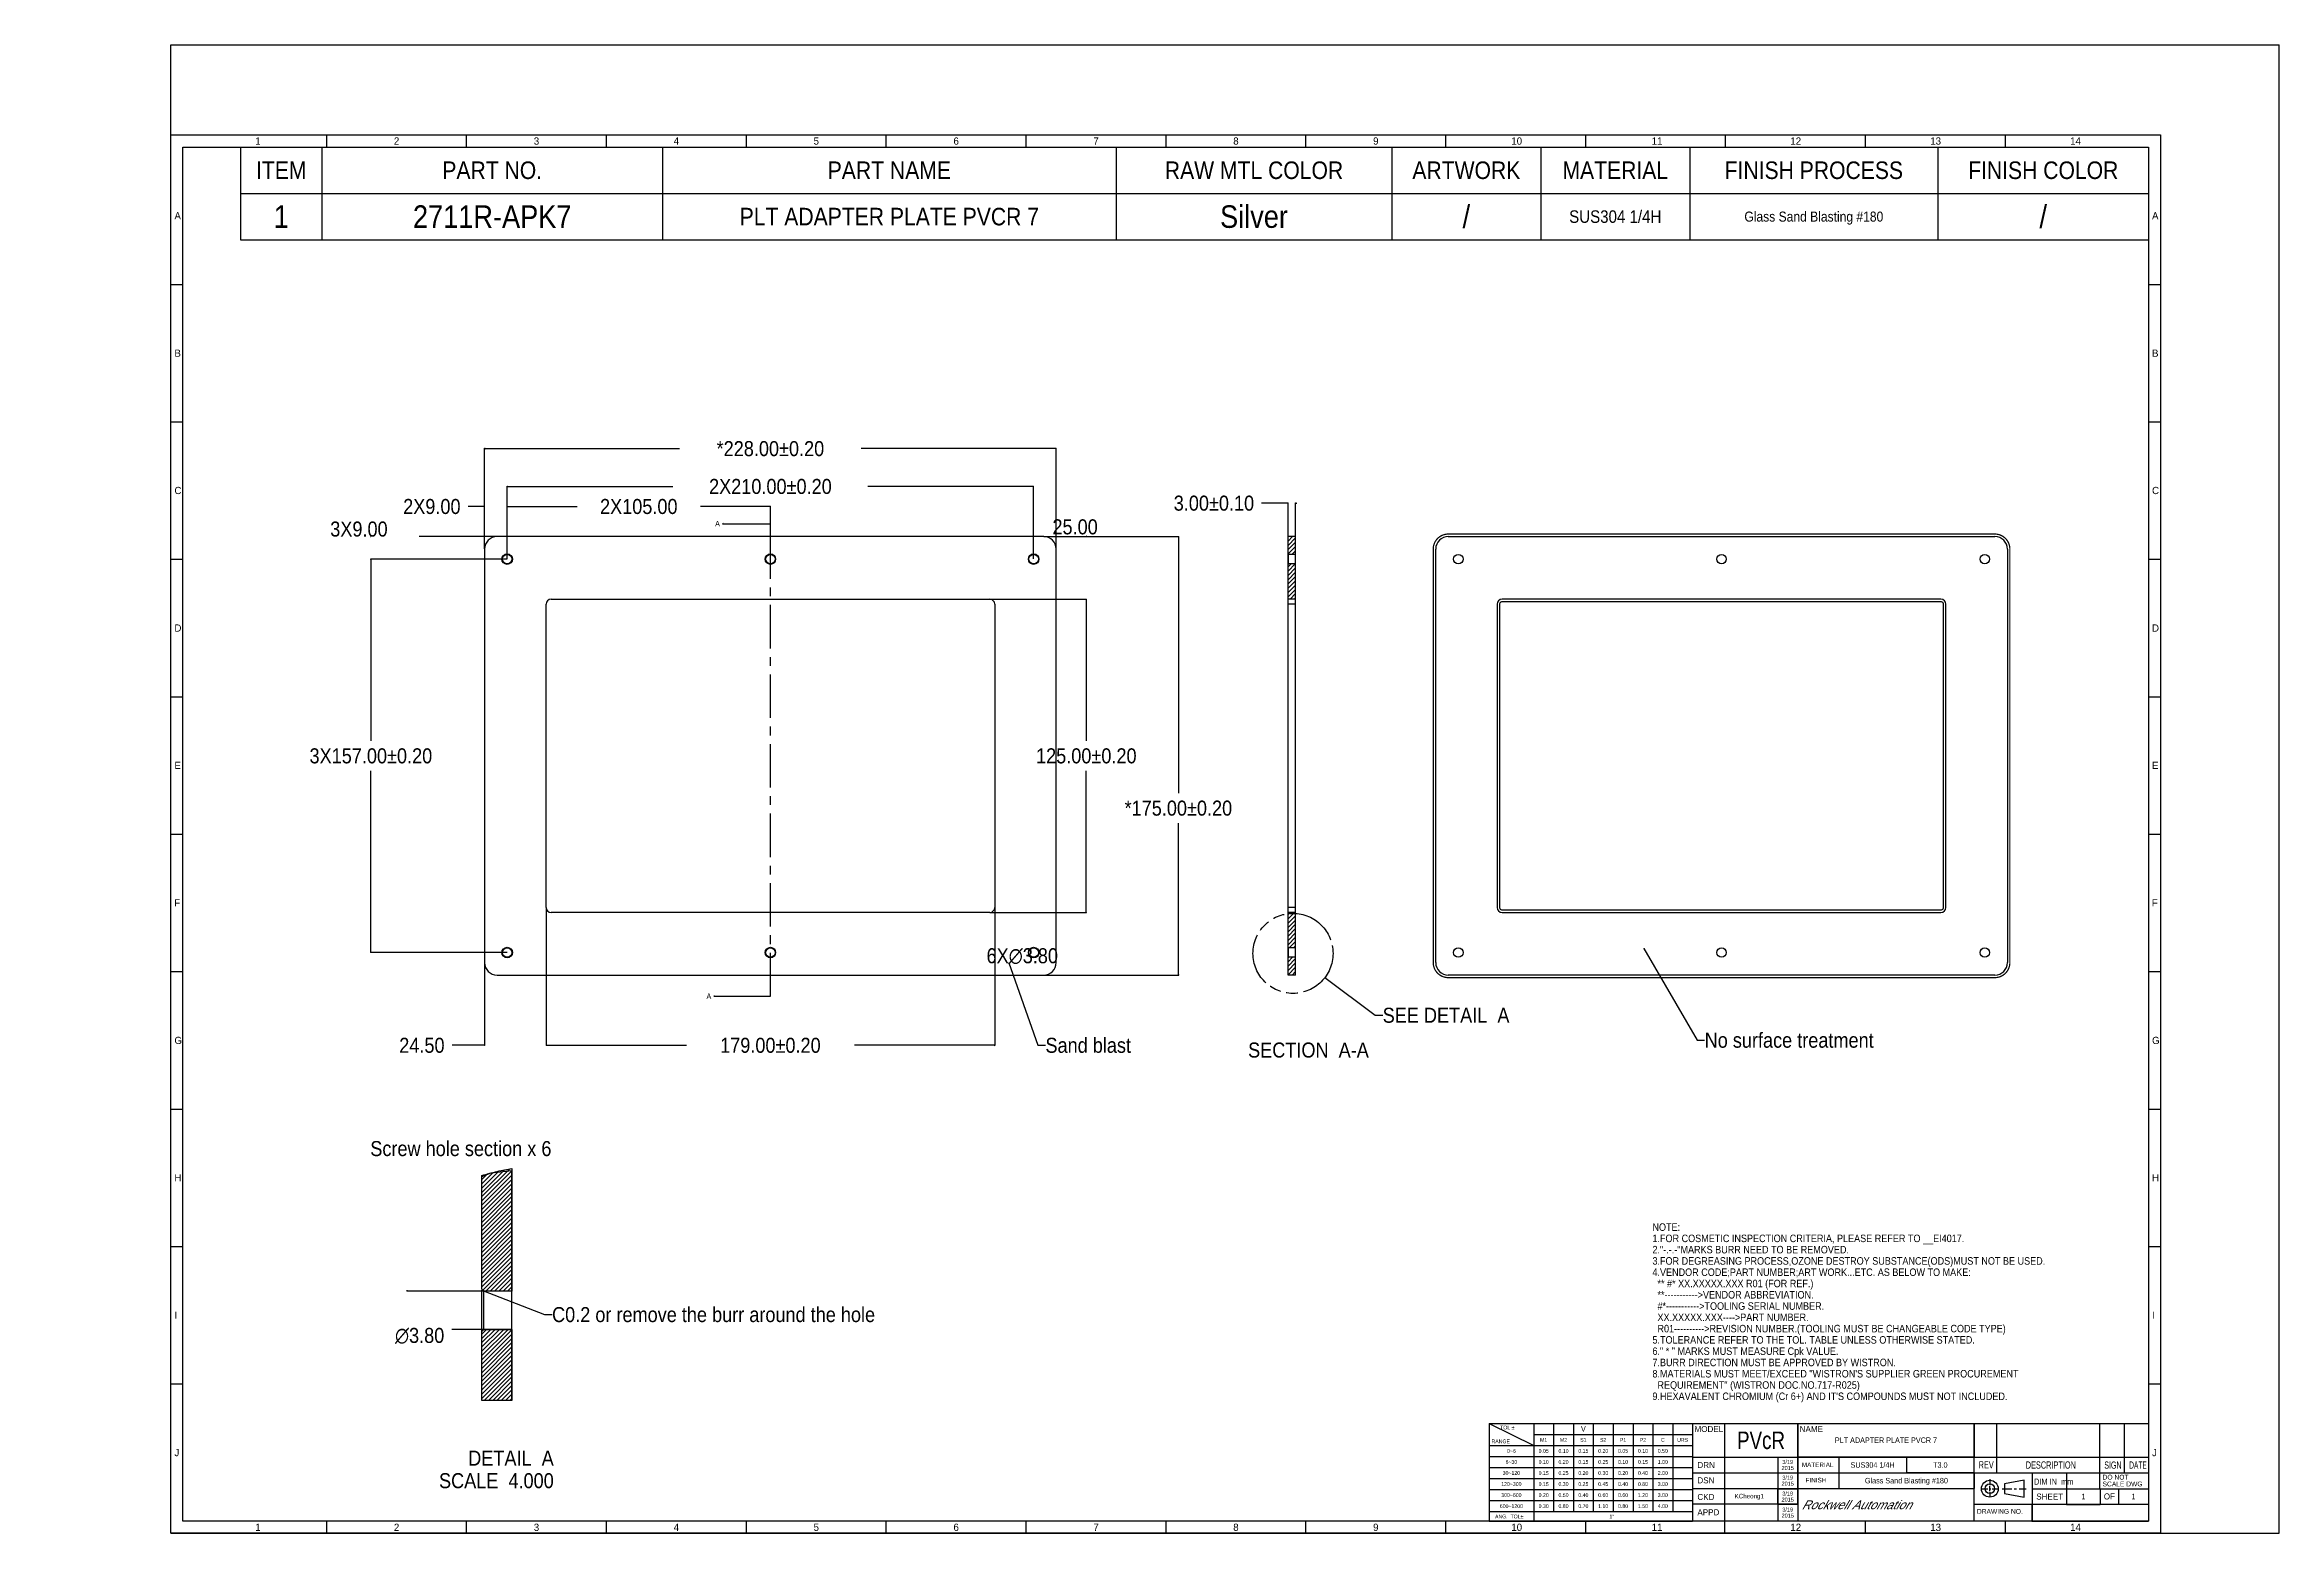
# Model space of a CAD drawing. Header units: millimetres. Extents: x -50 to 841, y 0 to 594.
import ezdxf

# ---------------------------------------------------------------- set-up
doc = ezdxf.new("R2010")
doc.units = ezdxf.units.MM
doc.header["$LTSCALE"] = 46.255
doc.linetypes.add('CENTER', pattern=[0.6, 0.375, -0.075, 0.075, -0.075])
doc.linetypes.add('PHANTOM', pattern=[0.8, 0.45, -0.05, 0.1, -0.05, 0.1, -0.05])
doc.layers.get('0').update_dxf_attribs({"linetype": 'CONTINUOUS'})
for name, color, linetype in [('31_6G801_001_DXF_HATCHING', 7, 'CONTINUOUS'), ('31_6G801_001DXF_CONTINUOUS_LINE', 7, 'CONTINUOUS'), ('31_6G801_0X1_DXF_DIMENSION', 7, 'CONTINUOUS'), ('31_6G801_0X1_DXF_FORMAT', 7, 'CONTINUOUS'), ('31_6G801_0X1_DXF_HATCHING', 7, 'CONTINUOUS'), ('31_6G801_0X1_DXF_TEXT', 7, 'CONTINUOUS'), ('50_ALL_DETAILS', 7, 'CONTINUOUS'), ('7_ALL_FEATURES', 7, 'CONTINUOUS'), ('DEFAULT_3', 7, 'PHANTOM')]:
    doc.layers.add(name, color=color, linetype=linetype)
doc.styles.get("Standard").update_dxf_attribs({"font": 'txt', "width": 0.8})
doc.styles.add('TEXTSTYLE_2', font='txt', dxfattribs={"width": 0.9})
doc.styles.add('TEXTSTYLE_3', font='gdt', dxfattribs={"width": 0.9})
doc.styles.add('TEXTSTYLE_4', font='txt')
doc.styles.add('TEXTSTYLE_5', font='txt', dxfattribs={"width": 0.583333})
doc.styles.add('TEXTSTYLE_6', font='txt', dxfattribs={"width": 0.606061})
doc.styles.add('TEXTSTYLE_7', font='txt', dxfattribs={"width": 0.543678})
doc.styles.add('TEXTSTYLE_8', font='txt', dxfattribs={"width": 0.666667})
doc.dimstyles.new('DIMSTYLE_1', dxfattribs={"dimtxt": 6, "dimasz": 0.1875, "dimexe": 0.125, "dimexo": 0.0625, "dimgap": 3, "dimtad": 0, "dimtih": 1, "dimtoh": 1, "dimdsep": 46, "dimtxsty": 'TEXTSTYLE_2', "dimblk": 'CLOSED', "dimblk1": 'CLOSED', "dimblk2": 'CLOSED', "dimcen": 0.09, "dimadec": 0, "dimazin": 0, "dimtfac": 1, "dimtofl": 0, "dimtmove": 0, "dimatfit": 3, "dimldrblk": 'CLOSED', "dimfxl": 1, "dimtolj": 1, "dimarcsym": 0})
doc.dimstyles.new('DIMSTYLE_2', dxfattribs={"dimtxt": 6, "dimasz": 0.1875, "dimexe": 0.125, "dimexo": 0.0625, "dimtad": 0, "dimtih": 1, "dimtoh": 1, "dimdsep": 46, "dimtxsty": 'TEXTSTYLE_2', "dimblk": 'CLOSED', "dimblk1": 'CLOSED', "dimblk2": 'CLOSED', "dimcen": 0.09, "dimadec": 0, "dimazin": 0, "dimtfac": 1, "dimtmove": 0, "dimatfit": 2, "dimldrblk": 'CLOSED', "dimfxl": 1, "dimtolj": 1, "dimarcsym": 0})
doc.dimstyles.get("Standard").update_dxf_attribs({"dimtxt": 0.15625, "dimasz": 0.1875, "dimexe": 0.125, "dimexo": 0.0625, "dimtad": 0, "dimtih": 1, "dimtoh": 1, "dimdsep": 46, "dimtxsty": 'Standard', "dimblk": 'CLOSED', "dimblk1": 'CLOSED', "dimblk2": 'CLOSED', "dimcen": 0.09, "dimadec": 0, "dimazin": 0, "dimtp": 0.05, "dimtm": 0.05, "dimtfac": 1, "dimtofl": 0, "dimtmove": 0, "dimatfit": 3, "dimldrblk": 'CLOSED', "dimfxl": 1, "dimtolj": 1, "dimarcsym": 0})
pattern_1 = [(45, (0, 0), (-0.8567308, 0.8567308), [])]

msp = doc.modelspace()

# ---------------------------------------------------------------- texts
at = {"layer": '31_6G801_0X1_DXF_FORMAT', "color": 2, "linetype": 'Continuous', "line_spacing_factor": 0.9}
for s, insert, char_height, width, attachment_point, style in [('1', (33.67, 556.998), 2.886, 2.886, 1, 'TEXTSTYLE_4'), ('2', (88.985, 556.998), 2.886, 2.886, 1, 'TEXTSTYLE_4'), ('3', (144.781, 556.998), 2.886, 2.886, 1, 'TEXTSTYLE_4'), ('4', (200.577, 556.998), 2.886, 2.886, 1, 'TEXTSTYLE_4'), ('5', (256.373, 556.998), 2.886, 2.886, 1, 'TEXTSTYLE_4'), ('6', (312.169, 556.998), 2.886, 2.886, 1, 'TEXTSTYLE_4'), ('7', (367.965, 556.998), 2.886, 2.886, 1, 'TEXTSTYLE_4'), ('8', (423.761, 556.998), 2.886, 2.886, 1, 'TEXTSTYLE_4'), ('9', (479.557, 556.998), 2.886, 2.886, 1, 'TEXTSTYLE_4'), ('10', (534.68, 556.998), 2.886, 5.772, 1, 'TEXTSTYLE_4'), ('11', (590.668, 556.998), 2.886, 5.772, 1, 'TEXTSTYLE_4'), ('12', (645.983, 556.998), 2.886, 5.772, 1, 'TEXTSTYLE_4'), ('13', (701.779, 556.998), 2.886, 5.772, 1, 'TEXTSTYLE_4'), ('14', (757.575, 556.998), 2.886, 5.772, 1, 'TEXTSTYLE_4'), ('ITEM', (44.04, 547.4), 7, 25.2, 2, 'TEXTSTYLE_2'), ('PART NO.', (128.19, 547.4), 7, 50.4, 2, 'TEXTSTYLE_2'), ('PART NAME', (286.59, 547.4), 7, 56.7, 2, 'TEXTSTYLE_2'), ('RAW MTL COLOR', (432.04, 547.4), 7, 81.9, 2, 'TEXTSTYLE_2'), ('ARTWORK', (516.74, 547.4), 7, 44.1, 2, 'TEXTSTYLE_2'), ('MATERIAL', (576.14, 547.4), 7, 50.4, 2, 'TEXTSTYLE_2'), ('FINISH PROCESS', (655.34, 547.4), 7, 88.2, 2, 'TEXTSTYLE_2'), ('FINISH COLOR', (746.84, 547.4), 7, 75.6, 2, 'TEXTSTYLE_2'), ('A', (1.443, 527.176), 2.886, 2.886, 1, 'TEXTSTYLE_4'), ('1', (44.04, 529.9), 9, 8.1, 2, 'TEXTSTYLE_2'), ('2711R-APK7', (128.19, 529.9), 9, 81, 2, 'TEXTSTYLE_2'), ('PLT ADAPTER PLATE PVCR 7', (286.59, 528.9), 7, 151.2, 2, 'TEXTSTYLE_2'), ('Silver', (432.04, 529.9), 9, 48.6, 2, 'TEXTSTYLE_2'), ('/', (516.74, 529.9), 9, 8.1, 2, 'TEXTSTYLE_2'), ('SUS304 1/4H', (576.14, 527.9), 5, 49.5, 2, 'TEXTSTYLE_2'), ('Glass Sand Blasting #180', (655.34, 527.4), 4, 86.4, 2, 'TEXTSTYLE_2'), ('/', (746.84, 529.9), 9, 8.1, 2, 'TEXTSTYLE_2'), ('A', (790.235, 527.176), 2.886, 2.886, 1, 'TEXTSTYLE_4'), ('B', (1.443, 472.342), 2.886, 2.886, 1, 'TEXTSTYLE_4'), ('B', (790.235, 472.342), 2.886, 2.886, 1, 'TEXTSTYLE_4'), ('C', (1.443, 417.556), 2.886, 2.886, 1, 'TEXTSTYLE_4'), ('C', (790.235, 417.556), 2.886, 2.886, 1, 'TEXTSTYLE_4'), ('D', (1.443, 362.674), 2.886, 2.886, 1, 'TEXTSTYLE_4'), ('D', (790.235, 362.674), 2.886, 2.886, 1, 'TEXTSTYLE_4'), ('E', (1.443, 307.888), 2.886, 2.886, 1, 'TEXTSTYLE_4'), ('E', (790.235, 307.888), 2.886, 2.886, 1, 'TEXTSTYLE_4'), ('F', (1.347, 253.006), 2.886, 2.886, 1, 'TEXTSTYLE_4'), ('F', (790.139, 253.006), 2.886, 2.886, 1, 'TEXTSTYLE_4'), ('G', (1.443, 198.124), 2.886, 2.886, 1, 'TEXTSTYLE_4'), ('G', (790.235, 198.124), 2.886, 2.886, 1, 'TEXTSTYLE_4'), ('H', (1.443, 143.29), 2.886, 2.886, 1, 'TEXTSTYLE_4'), ('H', (790.235, 143.29), 2.886, 2.886, 1, 'TEXTSTYLE_4'), ('I', (1.443, 88.504), 2.886, 2.886, 1, 'TEXTSTYLE_4'), ('I', (790.235, 88.504), 2.886, 2.886, 1, 'TEXTSTYLE_4'), ('      TOL \\Fgdt;{\\Fgdt;`}\\P\\Ftxt;\\H2.2; \\P\\H1.5;RANGE', (526.784, 42.992), 1.5, 15.25, 1, 'TEXTSTYLE_2'), ('M1', (547.574, 38.017), 1.5, 2.7, 2, 'TEXTSTYLE_2'), ('M2', (555.494, 38.017), 1.5, 2.7, 2, 'TEXTSTYLE_2'), ('S1', (563.414, 38.017), 1.5, 2.7, 2, 'TEXTSTYLE_2'), ('V', (563.414, 42.767), 2.2, 1.98, 2, 'TEXTSTYLE_2'), ('S2', (571.334, 38.017), 1.5, 2.7, 2, 'TEXTSTYLE_2'), ('P1', (579.254, 38.017), 1.5, 2.7, 2, 'TEXTSTYLE_2'), ('P2', (587.174, 38.017), 1.5, 2.7, 2, 'TEXTSTYLE_2'), ('C', (595.094, 38.017), 1.5, 1.35, 2, 'TEXTSTYLE_2'), ('URS', (603.014, 38.017), 1.5, 4.05, 2, 'TEXTSTYLE_2'), ('MODEL', (607.744, 42.809), 2.405, 12.025, 1, 'TEXTSTYLE_4'), ('NAME', (649.687, 42.809), 2.405, 9.62, 1, 'TEXTSTYLE_4'), ('PLT ADAPTER PLATE PVCR 7', (684.117, 38.267), 2.2, 47.52, 2, 'TEXTSTYLE_2'), ('J', (1.443, 33.67), 2.886, 2.886, 1, 'TEXTSTYLE_4'), ('6~30', (534.704, 29.217), 1.5, 5.4, 2, 'TEXTSTYLE_2'), ('0~6', (534.704, 33.617), 1.5, 4.05, 2, 'TEXTSTYLE_2'), ('0.05', (547.574, 33.617), 1.5, 5.4, 2, 'TEXTSTYLE_2'), ('0.10', (547.574, 29.217), 1.5, 5.4, 2, 'TEXTSTYLE_2'), ('0.10', (555.494, 33.617), 1.5, 5.4, 2, 'TEXTSTYLE_2'), ('0.20', (555.494, 29.217), 1.5, 5.4, 2, 'TEXTSTYLE_2'), ('0.15', (563.414, 33.617), 1.5, 5.4, 2, 'TEXTSTYLE_2'), ('0.15', (563.414, 29.217), 1.5, 5.4, 2, 'TEXTSTYLE_2'), ('0.20', (571.334, 33.617), 1.5, 5.4, 2, 'TEXTSTYLE_2'), ('0.25', (571.334, 29.217), 1.5, 5.4, 2, 'TEXTSTYLE_2'), ('0.05', (579.254, 33.617), 1.5, 5.4, 2, 'TEXTSTYLE_2'), ('0.10', (579.254, 29.217), 1.5, 5.4, 2, 'TEXTSTYLE_2'), ('0.10', (587.174, 33.617), 1.5, 5.4, 2, 'TEXTSTYLE_2'), ('0.15', (587.174, 29.217), 1.5, 5.4, 2, 'TEXTSTYLE_2'), ('0.50', (595.094, 33.617), 1.5, 5.4, 2, 'TEXTSTYLE_2'), ('1.00', (595.094, 29.217), 1.5, 5.4, 2, 'TEXTSTYLE_2'), ('DRN', (608.898, 28.475), 2.405, 7.215, 1, 'TEXTSTYLE_4'), ('3/19\\P2015', (644.908, 29.274), 1.6, 5.76, 2, 'TEXTSTYLE_2'), ('MATERIAL', (650.553, 28.235), 1.8278, 14.6224, 1, 'TEXTSTYLE_4'), ('SUS304 1/4H', (678.771, 28.374), 2.2, 21.78, 2, 'TEXTSTYLE_2'), ('T3.0', (705.787, 28.374), 2.2, 7.92, 2, 'TEXTSTYLE_2'), ('REV', (721.064, 28.781), 2.886, 5.772, 1, 'TEXTSTYLE_8'), ('DESCRIPTION', (739.883, 28.705), 2.886, 19.24, 1, 'TEXTSTYLE_6'), ('SIGN', (771.187, 28.668), 2.886, 6.734, 1, 'TEXTSTYLE_5'), ('DATE', (781.136, 28.694), 2.886, 6.27622, 1, 'TEXTSTYLE_7'), ('J', (790.235, 33.67), 2.886, 2.886, 1, 'TEXTSTYLE_4'), ('120~300', (534.704, 20.417), 1.5, 9.45, 2, 'TEXTSTYLE_2'), ('30~120', (534.704, 24.817), 1.5, 8.1, 2, 'TEXTSTYLE_2'), ('0.15', (547.574, 24.817), 1.5, 5.4, 2, 'TEXTSTYLE_2'), ('0.15', (547.574, 20.417), 1.5, 5.4, 2, 'TEXTSTYLE_2'), ('0.25', (555.494, 24.817), 1.5, 5.4, 2, 'TEXTSTYLE_2'), ('0.30', (555.494, 20.417), 1.5, 5.4, 2, 'TEXTSTYLE_2'), ('0.20', (563.414, 24.817), 1.5, 5.4, 2, 'TEXTSTYLE_2'), ('0.25', (563.414, 20.417), 1.5, 5.4, 2, 'TEXTSTYLE_2'), ('0.30', (571.334, 24.817), 1.5, 5.4, 2, 'TEXTSTYLE_2'), ('0.45', (571.334, 20.417), 1.5, 5.4, 2, 'TEXTSTYLE_2'), ('0.20', (579.254, 24.817), 1.5, 5.4, 2, 'TEXTSTYLE_2'), ('0.40', (579.254, 20.417), 1.5, 5.4, 2, 'TEXTSTYLE_2'), ('0.40', (587.174, 24.817), 1.5, 5.4, 2, 'TEXTSTYLE_2'), ('0.80', (587.174, 20.417), 1.5, 5.4, 2, 'TEXTSTYLE_2'), ('3.00', (595.094, 20.417), 1.5, 5.4, 2, 'TEXTSTYLE_2'), ('2.00', (595.094, 24.817), 1.5, 5.4, 2, 'TEXTSTYLE_2'), ('DSN', (608.898, 22.346), 2.405, 7.215, 1, 'TEXTSTYLE_4'), ('3/19\\P2015', (644.908, 23.021), 1.6, 5.76, 2, 'TEXTSTYLE_2'), ('FINISH', (652.044, 22.142), 1.8278, 10.9668, 1, 'TEXTSTYLE_4'), ('Glass Sand Blasting #180', (692.271, 22.121), 2.2, 47.52, 2, 'TEXTSTYLE_2'), ('SCALE DWG', (770.514, 20.656), 1.924, 17.316, 1, 'TEXTSTYLE_4'), ('DO NOT ', (770.514, 23.377), 1.924, 13.468, 1, 'TEXTSTYLE_4'), ('600~1200', (534.704, 11.617), 1.5, 10.8, 2, 'TEXTSTYLE_2'), ('300~600', (534.704, 16.017), 1.5, 9.45, 2, 'TEXTSTYLE_2'), ('0.20', (547.574, 16.017), 1.5, 5.4, 2, 'TEXTSTYLE_2'), ('0.30', (547.574, 11.617), 1.5, 5.4, 2, 'TEXTSTYLE_2'), ('0.50', (555.494, 16.017), 1.5, 5.4, 2, 'TEXTSTYLE_2'), ('0.80', (555.494, 11.617), 1.5, 5.4, 2, 'TEXTSTYLE_2'), ('0.40', (563.414, 16.017), 1.5, 5.4, 2, 'TEXTSTYLE_2'), ('0.70', (563.414, 11.617), 1.5, 5.4, 2, 'TEXTSTYLE_2'), ('0.60', (571.334, 16.017), 1.5, 5.4, 2, 'TEXTSTYLE_2'), ('1.10', (571.334, 11.617), 1.5, 5.4, 2, 'TEXTSTYLE_2'), ('0.60', (579.254, 16.017), 1.5, 5.4, 2, 'TEXTSTYLE_2'), ('0.80', (579.254, 11.617), 1.5, 5.4, 2, 'TEXTSTYLE_2'), ('1.20', (587.174, 16.017), 1.5, 5.4, 2, 'TEXTSTYLE_2'), ('1.50', (587.174, 11.617), 1.5, 5.4, 2, 'TEXTSTYLE_2'), ('4.00', (595.094, 11.617), 1.5, 5.4, 2, 'TEXTSTYLE_2'), ('3.00', (595.094, 16.017), 1.5, 5.4, 2, 'TEXTSTYLE_2'), ('APPD', (608.898, 9.593), 2.405, 9.62, 1, 'TEXTSTYLE_4'), ('CKD', (608.898, 15.722), 2.405, 7.215, 1, 'TEXTSTYLE_4'), ('KCheong1', (629.576, 15.753), 1.8, 12.96, 2, 'TEXTSTYLE_2'), ('3/19\\P2015', (644.897, 16.673), 1.6, 5.76, 2, 'TEXTSTYLE_2'), ('3/19\\P2015', (644.925, 10.273), 1.6, 5.76, 2, 'TEXTSTYLE_2'), ('\\Q30.0;Rockwell Automation', (650.417, 13.12), 3.5, 66.5, 1, 'TEXTSTYLE_4'), ('DRAWING NO.', (720.384, 9.704), 1.924, 21.164, 1, 'TEXTSTYLE_4'), ('SHEET', (744.059, 15.873), 2.405, 12.025, 1, 'TEXTSTYLE_4'), ('1', (762.88, 15.772), 2.2, 1.98, 2, 'TEXTSTYLE_2'), ('OF', (770.995, 15.921), 2.405, 4.81, 1, 'TEXTSTYLE_4'), ('1', (782.84, 15.772), 2.2, 1.98, 2, 'TEXTSTYLE_2'), ('1', (33.67, 3.848), 2.886, 2.886, 1, 'TEXTSTYLE_4'), ('2', (88.985, 3.848), 2.886, 2.886, 1, 'TEXTSTYLE_4'), ('3', (144.781, 3.848), 2.886, 2.886, 1, 'TEXTSTYLE_4'), ('4', (200.577, 3.848), 2.886, 2.886, 1, 'TEXTSTYLE_4'), ('5', (256.373, 3.848), 2.886, 2.886, 1, 'TEXTSTYLE_4'), ('6', (312.169, 3.848), 2.886, 2.886, 1, 'TEXTSTYLE_4'), ('7', (367.965, 3.848), 2.886, 2.886, 1, 'TEXTSTYLE_4'), ('8', (423.761, 3.848), 2.886, 2.886, 1, 'TEXTSTYLE_4'), ('9', (479.557, 3.848), 2.886, 2.886, 1, 'TEXTSTYLE_4'), ('ANG.  TOL\\Fgdt;{\\W0.9;{\\Fgdt;`}}', (533.829, 7.489), 1.5, 13.9, 2, 'TEXTSTYLE_2'), ('10', (534.68, 3.848), 2.886, 5.772, 1, 'TEXTSTYLE_4'), ('1\\Fgdt;{\\Fgdt;~}', (574.794, 7.489), 1.5, 2.35, 2, 'TEXTSTYLE_2'), ('11', (590.668, 3.848), 2.886, 5.772, 1, 'TEXTSTYLE_4'), ('12', (645.983, 3.848), 2.886, 5.772, 1, 'TEXTSTYLE_4'), ('13', (701.779, 3.848), 2.886, 5.772, 1, 'TEXTSTYLE_4'), ('14', (757.575, 3.848), 2.886, 5.772, 1, 'TEXTSTYLE_4')]:
    msp.add_mtext(s, dxfattribs=dict(at, insert=insert, char_height=char_height, width=width, attachment_point=attachment_point, style=style))
for s, insert, char_height, width, attachment_point in [('PVcR', (634.28, 40.627), 7, 22.4, 2), ('DIM IN  mm', (743.168, 21.845), 2.405, 19.24, 1)]:
    msp.add_mtext(s, dxfattribs=dict(at, insert=insert, char_height=char_height, width=width, attachment_point=attachment_point))
at = {"layer": '31_6G801_0X1_DXF_HATCHING', "color": 7, "linetype": 'Continuous', "char_height": 2.2, "width": 1.98, "attachment_point": 1, "line_spacing_factor": 0.9, "style": 'TEXTSTYLE_2'}
for insert in [(217.094, 403.963), (213.65, 215.432)]:
    msp.add_mtext('A', dxfattribs=dict(at, insert=insert))
at = {"layer": '31_6G801_0X1_DXF_TEXT', "color": 2, "linetype": 'Continuous', "line_spacing_factor": 0.9, "style": 'TEXTSTYLE_2'}
for s, insert, char_height, width, attachment_point in [('SEE DETAIL  A', (483.366, 209.719), 6, 70.2, 1), ('Sand blast', (348.857, 197.734), 6, 54, 1), ('No surface treatment', (611.79, 199.759), 6, 108, 1), ('SECTION  A-A', (477.83, 195.841), 6, 64.8, 3), ('Screw hole section x 6', (79.562, 156.52), 6, 118.8, 1), ('NOTE:\\P{\\W0.9;1.FOR COSMETIC INSPECTION CRITERIA, PLEASE REFER TO __EI4017.}\\P2."-.-.-"MARKS BURR NEED TO BE REMOVED.\\P3.FOR DEGREASING PROCESS,OZONE DESTROY SUBSTANCE(ODS)MUST NOT BE USED.\\P4.VENDOR CODE;PART NUMBER;ART WORK...ETC. AS BELOW TO MAKE:\\P  ** #* XX.XXXXX.XXX R01 (FOR REF.)\\P  **----------->VENDOR ABBREVIATION.   \\P  #*----------->TOOLING SERIAL NUMBER.\\P  XX.XXXXX.XXX---->PART NUMBER.\\P{\\W0.9;  R01---------->REVISION NUMBER.(TOOLING MUST BE CHANGEABLE CODE TYPE) }\\P5.TOLERANCE REFER TO THE TOL. TABLE UNLESS OTHERWISE STATED.\\P6." * " MARKS MUST MEASURE Cpk VALUE.\\P7.BURR DIRECTION MUST BE APPROVED BY WISTRON.\\P8.MATERIALS MUST MEET/EXCEED "WISTRON\'S SUPPLIER GREEN PROCUREMENT \\P  REQUIREMENT" (WISTRON DOC.NO.717-R025)\\P9.HEXAVALENT CHROMIUM (Cr 6+) AND IT\'S COMPOUNDS MUST NOT INCLUDED.\\P ', (590.963, 123.696), 3, 191.7, 1), ('C0.2 or remove the burr around the hole', (152.062, 90.287), 6, 210.6, 1), ('DETAIL  A\\P{\\W0.9;SCALE  4.000}', (152.736, 33.008), 6, 64.8, 3)]:
    msp.add_mtext(s, dxfattribs=dict(at, insert=insert, char_height=char_height, width=width, attachment_point=attachment_point))

# ---------------------------------------------------------------- blocks, each defined once
blk = doc.blocks.new('_CLOSED')
at = {"color": 0, "linetype": 'ByBlock'}
for p, q in [((0, 0), (-1, 0.2)), ((-1, 0.2), (-1, -0.2)), ((-1, -0.2), (0, 0)), ((-1, 0), (0, 0))]:
    blk.add_line(p, q, dxfattribs=at)
blk = doc.blocks.new('*D1')
at = {"layer": '31_6G801_0X1_DXF_DIMENSION', "color": 2, "linetype": 'Continuous'}
for p, q in [((115.69, 388.73), (79.67, 388.73)), ((79.79, 388.73), (79.79, 316.23)), ((134.09, 388.73), (115.69, 388.73)), ((79.79, 231.73), (79.79, 304.23)), ((115.69, 231.73), (79.67, 231.73)), ((134.09, 231.73), (115.69, 231.73))]:
    blk.add_line(p, q, dxfattribs=at)
at = {"layer": '31_6G801_0X1_DXF_DIMENSION', "color": 2, "linetype": 'Continuous', "xscale": 0.1875, "yscale": 0.1875, "zscale": 0.1875}
for p, rotation in [((79.79, 388.73), 90), ((79.79, 231.73), 270)]:
    blk.add_blockref('_CLOSED', p, dxfattribs=dict(at, rotation=rotation))
at = {"layer": '31_6G801_0X1_DXF_DIMENSION', "color": 2, "linetype": 'Continuous', "insert": (79.79, 313.23), "char_height": 6, "width": 71.8, "attachment_point": 2, "line_spacing_factor": 0.9, "style": 'TEXTSTYLE_2'}
blk.add_mtext('3X157.00\\Fgdt;{\\Fgdt;`}\\Ftxt;0.20', dxfattribs=at)
blk = doc.blocks.new('*D2')
at = {"layer": '31_6G801_0X1_DXF_DIMENSION', "color": 5, "linetype": 'Continuous'}
for p, q in [((348.21, 397.73), (402, 397.73)), ((401.87, 397.73), (401.87, 295.37)), ((401.87, 222.73), (401.87, 283.37)), ((348.21, 222.73), (402, 222.73))]:
    blk.add_line(p, q, dxfattribs=at)
at = {"layer": '31_6G801_0X1_DXF_DIMENSION', "color": 5, "linetype": 'Continuous', "xscale": 0.1875, "yscale": 0.1875, "zscale": 0.1875}
for p, rotation in [((401.87, 397.73), 90), ((401.87, 222.73), 270)]:
    blk.add_blockref('_CLOSED', p, dxfattribs=dict(at, rotation=rotation))
at = {"layer": '31_6G801_0X1_DXF_DIMENSION', "color": 5, "linetype": 'Continuous', "insert": (401.87, 292.37), "char_height": 6, "width": 66.4, "attachment_point": 2, "line_spacing_factor": 0.9, "style": 'TEXTSTYLE_2'}
blk.add_mtext('*175.00\\Fgdt;{\\Fgdt;`}\\Ftxt;0.20', dxfattribs=at)
blk = doc.blocks.new('*D3')
at = {"layer": '31_6G801_0X1_DXF_DIMENSION', "color": 5, "linetype": 'Continuous'}
for p, q in [((125.15, 429.82), (125.15, 432.95)), ((125.15, 432.82), (202.95, 432.82)), ((125.15, 392.8), (125.15, 429.82)), ((353.15, 432.82), (275.35, 432.82)), ((353.15, 429.82), (353.15, 432.95)), ((353.15, 392.8), (353.15, 429.82))]:
    blk.add_line(p, q, dxfattribs=at)
at = {"layer": '31_6G801_0X1_DXF_DIMENSION', "color": 5, "linetype": 'Continuous', "xscale": 0.1875, "yscale": 0.1875, "zscale": 0.1875, "rotation": 180}
blk.add_blockref('_CLOSED', (125.15, 432.82), dxfattribs=at)
at = {"layer": '31_6G801_0X1_DXF_DIMENSION', "color": 5, "linetype": 'Continuous', "xscale": 0.1875, "yscale": 0.1875, "zscale": 0.1875}
blk.add_blockref('_CLOSED', (353.15, 432.82), dxfattribs=at)
at = {"layer": '31_6G801_0X1_DXF_DIMENSION', "color": 5, "linetype": 'Continuous', "insert": (239.15, 435.82), "char_height": 6, "width": 66.4, "attachment_point": 2, "line_spacing_factor": 0.9, "style": 'TEXTSTYLE_2'}
blk.add_mtext('*228.00\\Fgdt;{\\Fgdt;`}\\Ftxt;0.20', dxfattribs=at)
blk = doc.blocks.new('*D4')
at = {"layer": '31_6G801_0X1_DXF_DIMENSION', "color": 2, "linetype": 'Continuous'}
for p, q in [((134.15, 406.73), (134.15, 409.86)), ((134.15, 409.73), (162.05, 409.73)), ((134.15, 388.8), (134.15, 406.73)), ((239.15, 409.73), (211.25, 409.73)), ((239.15, 406.73), (239.15, 409.86)), ((239.15, 388.8), (239.15, 406.73))]:
    blk.add_line(p, q, dxfattribs=at)
at = {"layer": '31_6G801_0X1_DXF_DIMENSION', "color": 2, "linetype": 'Continuous', "xscale": 0.1875, "yscale": 0.1875, "zscale": 0.1875, "rotation": 180}
blk.add_blockref('_CLOSED', (134.15, 409.73), dxfattribs=at)
at = {"layer": '31_6G801_0X1_DXF_DIMENSION', "color": 2, "linetype": 'Continuous', "xscale": 0.1875, "yscale": 0.1875, "zscale": 0.1875}
blk.add_blockref('_CLOSED', (239.15, 409.73), dxfattribs=at)
at = {"layer": '31_6G801_0X1_DXF_DIMENSION', "color": 2, "linetype": 'Continuous', "insert": (186.65, 412.73), "char_height": 6, "width": 43.2, "attachment_point": 2, "line_spacing_factor": 0.9, "style": 'TEXTSTYLE_2'}
blk.add_mtext('2X105.00', dxfattribs=at)
blk = doc.blocks.new('*D5')
at = {"layer": '31_6G801_0X1_DXF_DIMENSION', "color": 2, "linetype": 'Continuous'}
for p, q in [((134.15, 414.73), (134.15, 417.86)), ((134.15, 417.73), (200.25, 417.73)), ((134.15, 388.8), (134.15, 414.73)), ((344.15, 417.73), (278.05, 417.73)), ((344.15, 414.73), (344.15, 417.86)), ((344.15, 388.8), (344.15, 414.73))]:
    blk.add_line(p, q, dxfattribs=at)
at = {"layer": '31_6G801_0X1_DXF_DIMENSION', "color": 2, "linetype": 'Continuous', "xscale": 0.1875, "yscale": 0.1875, "zscale": 0.1875, "rotation": 180}
blk.add_blockref('_CLOSED', (134.15, 417.73), dxfattribs=at)
at = {"layer": '31_6G801_0X1_DXF_DIMENSION', "color": 2, "linetype": 'Continuous', "xscale": 0.1875, "yscale": 0.1875, "zscale": 0.1875}
blk.add_blockref('_CLOSED', (344.15, 417.73), dxfattribs=at)
at = {"layer": '31_6G801_0X1_DXF_DIMENSION', "color": 2, "linetype": 'Continuous', "insert": (239.15, 420.73), "char_height": 6, "width": 71.8, "attachment_point": 2, "line_spacing_factor": 0.9, "style": 'TEXTSTYLE_2'}
blk.add_mtext('2X210.00\\Fgdt;{\\Fgdt;`}\\Ftxt;0.20', dxfattribs=at)
blk = doc.blocks.new('*D6')
at = {"layer": '31_6G801_0X1_DXF_DIMENSION', "color": 2, "linetype": 'Continuous'}
for p, q in [((125.15, 409.73), (118.56, 409.73)), ((125.15, 406.73), (125.15, 409.86)), ((125.15, 392.8), (125.15, 406.73)), ((134.15, 406.73), (134.15, 409.86)), ((134.15, 409.73), (134.65, 409.73)), ((134.15, 388.8), (134.15, 406.73))]:
    blk.add_line(p, q, dxfattribs=at)
at = {"layer": '31_6G801_0X1_DXF_DIMENSION', "color": 2, "linetype": 'Continuous', "xscale": 0.1875, "yscale": 0.1875, "zscale": 0.1875}
blk.add_blockref('_CLOSED', (125.15, 409.73), dxfattribs=at)
at = {"layer": '31_6G801_0X1_DXF_DIMENSION', "color": 2, "linetype": 'Continuous', "xscale": 0.1875, "yscale": 0.1875, "zscale": 0.1875, "rotation": 180}
blk.add_blockref('_CLOSED', (134.15, 409.73), dxfattribs=at)
at = {"layer": '31_6G801_0X1_DXF_DIMENSION', "color": 2, "linetype": 'Continuous', "insert": (115.56, 412.73), "char_height": 6, "width": 32.4, "attachment_point": 3, "line_spacing_factor": 0.9, "style": 'TEXTSTYLE_2'}
blk.add_mtext('2X9.00', dxfattribs=at)
blk = doc.blocks.new('*D7')
at = {"layer": '31_6G801_0X1_DXF_DIMENSION', "color": 2, "linetype": 'Continuous'}
for p, q in [((326.71, 372.73), (365.27, 372.73)), ((365.15, 372.73), (365.15, 316.23)), ((365.15, 247.73), (365.15, 304.23)), ((326.71, 247.73), (365.27, 247.73))]:
    blk.add_line(p, q, dxfattribs=at)
at = {"layer": '31_6G801_0X1_DXF_DIMENSION', "color": 2, "linetype": 'Continuous', "xscale": 0.1875, "yscale": 0.1875, "zscale": 0.1875}
for p, rotation in [((365.15, 372.73), 90), ((365.15, 247.73), 270)]:
    blk.add_blockref('_CLOSED', p, dxfattribs=dict(at, rotation=rotation))
at = {"layer": '31_6G801_0X1_DXF_DIMENSION', "color": 2, "linetype": 'Continuous', "insert": (365.15, 313.23), "char_height": 6, "width": 61, "attachment_point": 2, "line_spacing_factor": 0.9, "style": 'TEXTSTYLE_2'}
blk.add_mtext('125.00\\Fgdt;{\\Fgdt;`}\\Ftxt;0.20', dxfattribs=at)
blk = doc.blocks.new('*D8')
at = {"layer": '31_6G801_0X1_DXF_DIMENSION', "color": 2, "linetype": 'Continuous'}
for p, q in [((149.65, 249.67), (149.65, 194.61)), ((125.15, 227.67), (125.15, 194.61)), ((125.15, 194.73), (112.18, 194.73)), ((149.65, 194.73), (150.15, 194.73))]:
    blk.add_line(p, q, dxfattribs=at)
at = {"layer": '31_6G801_0X1_DXF_DIMENSION', "color": 2, "linetype": 'Continuous', "xscale": 0.1875, "yscale": 0.1875, "zscale": 0.1875}
blk.add_blockref('_CLOSED', (125.15, 194.73), dxfattribs=at)
at = {"layer": '31_6G801_0X1_DXF_DIMENSION', "color": 2, "linetype": 'Continuous', "xscale": 0.1875, "yscale": 0.1875, "zscale": 0.1875, "rotation": 180}
blk.add_blockref('_CLOSED', (149.65, 194.73), dxfattribs=at)
at = {"layer": '31_6G801_0X1_DXF_DIMENSION', "color": 2, "linetype": 'Continuous', "insert": (109.18, 197.73), "char_height": 6, "width": 27, "attachment_point": 3, "line_spacing_factor": 0.9, "style": 'TEXTSTYLE_2'}
blk.add_mtext('24.50', dxfattribs=at)
blk = doc.blocks.new('*D9')
at = {"layer": '31_6G801_0X1_DXF_DIMENSION', "color": 2, "linetype": 'Continuous'}
for p, q in [((149.65, 249.67), (149.65, 194.61)), ((328.65, 249.67), (328.65, 194.61)), ((149.65, 194.73), (205.65, 194.73)), ((328.65, 194.73), (272.65, 194.73))]:
    blk.add_line(p, q, dxfattribs=at)
at = {"layer": '31_6G801_0X1_DXF_DIMENSION', "color": 2, "linetype": 'Continuous', "xscale": 0.1875, "yscale": 0.1875, "zscale": 0.1875, "rotation": 180}
blk.add_blockref('_CLOSED', (149.65, 194.73), dxfattribs=at)
at = {"layer": '31_6G801_0X1_DXF_DIMENSION', "color": 2, "linetype": 'Continuous', "xscale": 0.1875, "yscale": 0.1875, "zscale": 0.1875}
blk.add_blockref('_CLOSED', (328.65, 194.73), dxfattribs=at)
at = {"layer": '31_6G801_0X1_DXF_DIMENSION', "color": 2, "linetype": 'Continuous', "insert": (239.15, 197.73), "char_height": 6, "width": 61, "attachment_point": 2, "line_spacing_factor": 0.9, "style": 'TEXTSTYLE_2'}
blk.add_mtext('179.00\\Fgdt;{\\Fgdt;`}\\Ftxt;0.20', dxfattribs=at)
blk = doc.blocks.new('*D10')
at = {"layer": '31_6G801_0X1_DXF_DIMENSION', "color": 2, "linetype": 'Continuous'}
for p, q in [((342.73, 232.99), (342.35, 233.33)), ((345.57, 230.47), (345.94, 230.14))]:
    blk.add_line(p, q, dxfattribs=at)
at = {"layer": '31_6G801_0X1_DXF_DIMENSION', "color": 2, "linetype": 'Continuous', "xscale": 0.1875, "yscale": 0.1875, "zscale": 0.1875}
for p, rotation in [((342.73, 232.99), 318.4356268026), ((345.57, 230.47), 138.4356268026)]:
    blk.add_blockref('_CLOSED', p, dxfattribs=dict(at, rotation=rotation))
at = {"layer": '31_6G801_0X1_DXF_DIMENSION', "color": 2, "linetype": 'Continuous', "insert": (325.37, 233.47), "char_height": 6, "width": 40.4, "attachment_point": 1, "line_spacing_factor": 0.9, "style": 'TEXTSTYLE_2'}
blk.add_mtext('6X\\Fgdt;{\\Fgdt;n}\\Ftxt;3.80', dxfattribs=at)
blk = doc.blocks.new('*D11')
at = {"layer": '31_6G801_0X1_DXF_DIMENSION', "color": 2, "linetype": 'Continuous'}
for p, q in [((445.63, 411.06), (435.09, 411.06)), ((445.63, 408.06), (445.63, 411.18)), ((448.63, 408.06), (448.63, 411.18)), ((448.63, 411.06), (449.13, 411.06)), ((445.63, 397.8), (445.63, 408.06)), ((448.63, 397.8), (448.63, 408.06))]:
    blk.add_line(p, q, dxfattribs=at)
at = {"layer": '31_6G801_0X1_DXF_DIMENSION', "color": 2, "linetype": 'Continuous', "xscale": 0.1875, "yscale": 0.1875, "zscale": 0.1875}
blk.add_blockref('_CLOSED', (445.63, 411.06), dxfattribs=at)
at = {"layer": '31_6G801_0X1_DXF_DIMENSION', "color": 2, "linetype": 'Continuous', "xscale": 0.1875, "yscale": 0.1875, "zscale": 0.1875, "rotation": 180}
blk.add_blockref('_CLOSED', (448.63, 411.06), dxfattribs=at)
at = {"layer": '31_6G801_0X1_DXF_DIMENSION', "color": 2, "linetype": 'Continuous', "insert": (432.09, 414.06), "char_height": 6, "width": 50.2, "attachment_point": 3, "line_spacing_factor": 0.9, "style": 'TEXTSTYLE_2'}
blk.add_mtext('3.00\\Fgdt;{\\Fgdt;`}\\Ftxt;0.10', dxfattribs=at)
blk = doc.blocks.new('*D12')
at = {"layer": '31_6G801_0X1_DXF_DIMENSION', "color": 2, "linetype": 'Continuous'}
for p, q in [((109.07, 96.58), (94.14, 96.58)), ((94.27, 96.58), (94.27, 97.08)), ((124.8, 96.58), (109.07, 96.58)), ((124.8, 81.38), (112.07, 81.38))]:
    blk.add_line(p, q, dxfattribs=at)
at = {"layer": '31_6G801_0X1_DXF_DIMENSION', "color": 2, "linetype": 'Continuous', "xscale": 0.1875, "yscale": 0.1875, "zscale": 0.1875, "rotation": 270}
blk.add_blockref('_CLOSED', (94.27, 96.58), dxfattribs=at)
at = {"layer": '31_6G801_0X1_DXF_DIMENSION', "color": 2, "linetype": 'Continuous', "xscale": 0.1875, "yscale": 0.1875, "zscale": 0.1875}
blk.add_blockref('_CLOSED', (94.27, 81.38), dxfattribs=at)
at = {"layer": '31_6G801_0X1_DXF_DIMENSION', "color": 2, "linetype": 'Continuous', "insert": (109.07, 81.97), "char_height": 6, "width": 29.6, "attachment_point": 3, "line_spacing_factor": 0.9, "style": 'TEXTSTYLE_3'}
blk.add_mtext('{\\Fgdt;n}\\Ftxt;3.80', dxfattribs=at)
blk = doc.blocks.new('*D13')
at = {"layer": '31_6G801_0X1_DXF_DIMENSION', "color": 2, "linetype": 'Continuous'}
for p, q in [((348.21, 397.73), (365.27, 397.73)), ((365.15, 397.73), (365.15, 397.73)), ((326.71, 372.73), (365.27, 372.73)), ((365.15, 372.73), (365.15, 372.23))]:
    blk.add_line(p, q, dxfattribs=at)
at = {"layer": '31_6G801_0X1_DXF_DIMENSION', "color": 2, "linetype": 'Continuous', "xscale": 0.1875, "yscale": 0.1875, "zscale": 0.1875}
for p, rotation in [((365.15, 397.73), 270), ((365.15, 372.73), 90)]:
    blk.add_blockref('_CLOSED', p, dxfattribs=dict(at, rotation=rotation))
at = {"layer": '31_6G801_0X1_DXF_DIMENSION', "color": 2, "linetype": 'Continuous', "insert": (351.65, 404.61), "char_height": 6, "width": 27, "attachment_point": 1, "line_spacing_factor": 0.9, "style": 'TEXTSTYLE_2'}
blk.add_mtext('25.00', dxfattribs=at)
blk = doc.blocks.new('*D14')
at = {"layer": '31_6G801_0X1_DXF_DIMENSION', "color": 2, "linetype": 'Continuous'}
for p, q in [((130.09, 397.73), (98.99, 397.73)), ((95.99, 388.73), (79.67, 388.73)), ((79.79, 388.73), (79.79, 388.23)), ((134.09, 388.73), (95.99, 388.73))]:
    blk.add_line(p, q, dxfattribs=at)
at = {"layer": '31_6G801_0X1_DXF_DIMENSION', "color": 2, "linetype": 'Continuous', "xscale": 0.1875, "yscale": 0.1875, "zscale": 0.1875}
blk.add_blockref('_CLOSED', (79.79, 397.73), dxfattribs=at)
at = {"layer": '31_6G801_0X1_DXF_DIMENSION', "color": 2, "linetype": 'Continuous', "xscale": 0.1875, "yscale": 0.1875, "zscale": 0.1875, "rotation": 90}
blk.add_blockref('_CLOSED', (79.79, 388.73), dxfattribs=at)
at = {"layer": '31_6G801_0X1_DXF_DIMENSION', "color": 2, "linetype": 'Continuous', "insert": (63.59, 403.73), "char_height": 6, "width": 32.4, "attachment_point": 1, "line_spacing_factor": 0.9, "style": 'TEXTSTYLE_2'}
blk.add_mtext('3X9.00', dxfattribs=at)

# ---------------------------------------------------------------- dimensions: what is measured, and where the dimension line sits
at = {"layer": '31_6G801_0X1_DXF_DIMENSION', "color": 5, "linetype": 'Continuous'}
dim = msp.add_linear_dim(base=(353.149, 432.82), p1=(125.149, 392.734), p2=(353.149, 392.734), text='*228.00%%p0.20', dimstyle='DIMSTYLE_1', dxfattribs=at)
dim.commit()
dim.dimension.update_dxf_attribs({"geometry": '*D3', "text_midpoint": (239.149, 432.82), "dimtype": 160})
at = {"layer": '31_6G801_0X1_DXF_DIMENSION', "color": 2, "linetype": 'Continuous'}
for base, p1, p2, text, picture, middle in [((344.149, 417.734), (134.149, 388.734), (344.149, 388.734), '2X210.00%%p0.20', '*D5', (239.149, 417.734)), ((134.149, 409.734), (125.149, 392.734), (134.149, 388.734), '2X9.00', '*D6', (99.362, 409.734)), ((239.149, 409.734), (134.149, 388.734), (239.149, 388.734), '2X105.00', '*D4', (186.649, 409.734)), ((448.63, 411.057), (445.63, 397.734), (448.63, 397.734), '3.00%%p0.10', '*D11', (406.988, 411.057)), ((149.649, 194.734), (125.149, 227.734), (149.649, 249.734), '24.50', '*D8', (95.676, 194.734)), ((328.649, 194.734), (149.649, 249.734), (328.649, 249.734), '179.00%%p0.20', '*D9', (239.149, 194.734))]:
    dim = msp.add_linear_dim(base=base, p1=p1, p2=p2, text=text, dimstyle='DIMSTYLE_1', dxfattribs=at)
    dim.commit()
    dim.dimension.update_dxf_attribs({"geometry": picture, "text_midpoint": middle, "dimtype": 160})
for base, p1, p2, angle, text, picture, middle in [((79.793, 388.734), (130.106, 397.793), (134.107, 388.793), 270, '3X9.00', '*D14', (79.793, 400.727)), ((365.149, 372.734), (348.149, 397.734), (326.649, 372.734), 270, '25.00', '*D13', (365.149, 401.61)), ((79.793, 231.734), (134.149, 388.734), (134.149, 231.734), 270, '3X157.00%%p0.20', '*D1', (79.793, 310.234)), ((365.149, 372.734), (326.649, 247.734), (326.649, 372.734), 90, '125.00%%p0.20', '*D7', (365.149, 310.234)), ((94.268, 96.581), (124.851, 81.415), (124.848, 96.619), 90, '%%c3.80', '*D12', (94.268, 78.966))]:
    dim = msp.add_linear_dim(base=base, p1=p1, p2=p2, angle=angle, text=text, dimstyle='DIMSTYLE_1', dxfattribs=at)
    dim.commit()
    dim.dimension.update_dxf_attribs({"geometry": picture, "text_midpoint": middle, "dimtype": 160})
at = {"layer": '31_6G801_0X1_DXF_DIMENSION', "color": 5, "linetype": 'Continuous'}
dim = msp.add_linear_dim(base=(401.874, 222.734), p1=(348.149, 397.734), p2=(348.149, 222.734), angle=270, text='*175.00%%p0.20', dimstyle='DIMSTYLE_1', dxfattribs=at)
dim.commit()
dim.dimension.update_dxf_attribs({"geometry": '*D2', "text_midpoint": (401.874, 289.37), "dimtype": 160})
at = {"layer": '31_6G801_0X1_DXF_DIMENSION', "color": 2, "linetype": 'Continuous'}
dim = msp.add_diameter_dim_2p(p1=(345.571, 230.473), p2=(342.727, 232.994), text='6X%%c3.80', dimstyle='DIMSTYLE_2', override={"dimpost": '<>'}, dxfattribs=at)
dim.commit()
dim.dimension.update_dxf_attribs({"geometry": '*D10', "text_midpoint": (345.571, 230.473), "dimtype": 163})

# ---------------------------------------------------------------- hatches: boundary and pattern name
at = {"layer": '31_6G801_001_DXF_HATCHING', "linetype": 'Continuous'}
h = msp.add_hatch(dxfattribs=at)
h.set_pattern_fill('A', color=2, scale=1.2116, angle=45, style=0, pattern_type=0)
h.set_pattern_definition(pattern_1)
edge = h.paths.add_edge_path()
edge.add_line((445.63, 222.734), (445.63, 229.634))
edge.add_line((445.83, 229.834), (445.63, 229.634))
edge.add_line((448.63, 229.834), (445.83, 229.834))
edge.add_line((448.63, 222.734), (448.63, 229.834))
edge.add_line((448.63, 222.734), (445.63, 222.734))
edge = h.paths.add_edge_path()
edge.add_line((445.83, 233.634), (445.63, 233.834))
edge.add_line((445.63, 233.834), (445.63, 247.734))
edge.add_line((448.63, 247.734), (445.63, 247.734))
edge.add_line((448.63, 233.634), (448.63, 247.734))
edge.add_line((448.63, 233.634), (445.83, 233.634))
edge = h.paths.add_edge_path()
edge.add_line((445.63, 372.734), (445.63, 386.634))
edge.add_line((448.63, 372.734), (445.63, 372.734))
edge.add_line((448.63, 372.734), (448.63, 386.834))
edge.add_line((448.63, 386.834), (445.83, 386.834))
edge.add_line((445.83, 386.834), (445.63, 386.634))
edge = h.paths.add_edge_path()
edge.add_line((448.63, 397.734), (445.63, 397.734))
edge.add_line((448.63, 390.634), (448.63, 397.734))
edge.add_line((448.63, 390.634), (445.83, 390.634))
edge.add_line((445.83, 390.634), (445.63, 390.834))
edge.add_line((445.63, 390.834), (445.63, 397.734))
h = msp.add_hatch(dxfattribs=at)
h.set_pattern_fill('A', color=2, scale=1.2116, angle=45, style=0, pattern_type=0)
h.set_pattern_definition(pattern_1)
edge = h.paths.add_edge_path()
edge.add_line((124.061, 97.381), (124.061, 142.787))
edge.add_spline(control_points=[(124.061, 142.787), (126.174, 143.394), (130.287, 144.474), (134.174, 145.282), (136.061, 145.618)], knot_values=[0, 0, 0, 0, 0.5, 1, 1, 1, 1], degree=3, periodic=0)
edge.add_line((136.061, 145.618), (136.061, 96.581))
edge.add_line((136.061, 96.581), (124.861, 96.581))
edge.add_line((124.861, 96.581), (124.061, 97.381))
h.paths.add_polyline_path([(124.061, 80.581), (124.861, 81.381), (136.061, 81.381), (136.061, 52.981), (124.061, 52.981)])

# ---------------------------------------------------------------- linework, layer by layer
at = {"color": 7, "linetype": 'Continuous'}
for p, q in [((0, 0), (0, 594)), ((0, 594), (841, 594)), ((841, 0), (841, 594)), ((0, 0), (841, 0))]:
    msp.add_line(p, q, dxfattribs=at)
at = {"layer": '31_6G801_001_DXF_HATCHING', "color": 2, "linetype": 'Continuous'}
for p, q in [((445.63, 390.834), (445.63, 397.734)), ((448.63, 397.734), (445.63, 397.734)), ((448.63, 390.634), (448.63, 397.734)), ((445.83, 390.634), (445.63, 390.834)), ((445.83, 386.834), (445.63, 386.634)), ((445.63, 372.734), (445.63, 386.634)), ((448.63, 390.634), (445.83, 390.634)), ((448.63, 386.834), (445.83, 386.834)), ((448.63, 372.734), (448.63, 386.834)), ((448.63, 372.734), (445.63, 372.734)), ((448.63, 247.734), (445.63, 247.734)), ((445.63, 233.834), (445.63, 247.734)), ((448.63, 233.634), (448.63, 247.734)), ((445.83, 233.634), (445.63, 233.834)), ((448.63, 233.634), (445.83, 233.634)), ((445.83, 229.834), (445.63, 229.634)), ((445.63, 222.734), (445.63, 229.634)), ((448.63, 229.834), (445.83, 229.834)), ((448.63, 222.734), (448.63, 229.834)), ((448.63, 222.734), (445.63, 222.734)), ((124.061, 97.381), (124.061, 142.787)), ((136.061, 145.618), (136.061, 96.581)), ((124.861, 96.581), (124.061, 97.381)), ((136.061, 96.581), (124.861, 96.581)), ((124.061, 80.581), (124.861, 81.381)), ((124.061, 52.981), (124.061, 80.581)), ((124.861, 81.381), (136.061, 81.381)), ((136.061, 81.381), (136.061, 52.981)), ((136.061, 52.981), (124.061, 52.981))]:
    msp.add_line(p, q, dxfattribs=at)
msp.add_open_spline([(124.061, 142.787), (126.174, 143.394), (130.287, 144.474), (134.174, 145.282), (136.061, 145.618)], degree=3, dxfattribs=at)
at = {"layer": '31_6G801_001DXF_CONTINUOUS_LINE', "color": 7, "linetype": 'Continuous'}
for p, q in [((125.149, 392.734), (125.149, 227.734)), ((348.149, 397.734), (130.149, 397.734)), ((353.149, 227.734), (353.149, 392.734)), ((445.63, 390.834), (445.63, 397.734)), ((448.63, 397.734), (445.63, 397.734)), ((448.63, 222.734), (448.63, 397.734)), ((504.53, 227.734), (504.53, 392.734)), ((509.53, 397.734), (727.53, 397.734)), ((732.53, 392.734), (732.53, 227.734)), ((445.83, 390.634), (445.63, 390.834)), ((445.63, 233.834), (445.63, 390.731)), ((445.83, 386.834), (445.63, 386.634)), ((445.83, 386.834), (445.83, 390.634)), ((448.63, 390.634), (445.83, 390.634)), ((448.63, 386.834), (445.83, 386.834)), ((149.649, 249.734), (149.649, 370.734)), ((151.649, 372.734), (326.649, 372.734)), ((328.649, 370.734), (328.649, 249.734)), ((448.63, 372.734), (445.63, 372.734)), ((529.03, 370.734), (529.03, 249.734)), ((706.03, 372.734), (531.03, 372.734)), ((708.03, 249.734), (708.03, 370.734)), ((326.649, 247.734), (151.649, 247.734)), ((448.63, 247.734), (445.63, 247.734)), ((531.03, 247.734), (706.03, 247.734)), ((445.83, 233.634), (445.63, 233.834)), ((445.63, 222.734), (445.63, 233.731)), ((448.63, 233.634), (445.83, 233.634)), ((445.83, 229.834), (445.83, 233.634)), ((445.83, 229.834), (445.63, 229.634)), ((448.63, 229.834), (445.83, 229.834)), ((130.149, 222.734), (348.149, 222.734)), ((448.63, 222.734), (445.63, 222.734)), ((727.53, 222.734), (509.53, 222.734)), ((124.061, 142.378), (127.827, 143.819)), ((127.827, 143.819), (136.061, 144.711)), ((136.061, 52.981), (136.061, 144.711)), ((124.061, 97.381), (124.061, 142.378)), ((124.861, 96.581), (124.061, 97.381)), ((124.061, 52.981), (124.061, 96.97)), ((124.861, 81.381), (124.861, 96.581)), ((136.061, 96.581), (124.861, 96.581)), ((124.861, 81.381), (124.061, 80.581)), ((136.061, 81.381), (124.861, 81.381)), ((136.061, 52.981), (124.061, 52.981))]:
    msp.add_line(p, q, dxfattribs=at)
for centre, radius in [((134.149, 388.734), 2.1), ((134.149, 388.734), 1.9), ((239.149, 388.734), 2.1), ((239.149, 388.734), 1.9), ((344.149, 388.734), 2.1), ((344.149, 388.734), 1.9), ((513.53, 388.734), 1.9), ((618.53, 388.734), 1.9), ((723.53, 388.734), 1.9), ((134.149, 231.734), 2.1), ((134.149, 231.734), 1.9), ((239.149, 231.734), 2.1), ((239.149, 231.734), 1.9), ((344.149, 231.734), 2.1), ((344.149, 231.734), 1.9), ((513.53, 231.734), 1.9), ((618.53, 231.734), 1.9), ((723.53, 231.734), 1.9)]:
    msp.add_circle(centre, radius, dxfattribs=at)
for centre, radius, start, end in [((130.149, 392.734), 5, 90, 180), ((348.149, 392.734), 5, 0, 90), ((509.53, 392.734), 5, 90, 180), ((727.53, 392.734), 5, 0, 90), ((151.649, 370.734), 2, 90, 180), ((326.649, 370.734), 2, 0, 90), ((531.03, 370.734), 2, 90, 180), ((706.03, 370.734), 2, 0, 90), ((151.649, 249.734), 2, 180, 270), ((326.649, 249.734), 2, 270, 360), ((531.03, 249.734), 2, 180, 270), ((706.03, 249.734), 2, 270, 360), ((130.149, 227.734), 5, 180, 270), ((348.149, 227.734), 5, 270, 360), ((509.53, 227.734), 5, 180, 270), ((727.53, 227.734), 5, 270, 360)]:
    msp.add_arc(centre, radius, start, end, dxfattribs=at)
at = {"layer": '31_6G801_0X1_DXF_FORMAT', "color": 7, "linetype": 'Continuous'}
for p, q in [((0, 0), (0, 557.96)), ((0, 557.96), (793.65, 557.96)), ((4.81, 4.81), (4.81, 553.15)), ((4.81, 553.15), (788.84, 553.15)), ((62.049, 557.96), (62.049, 553.15)), ((117.845, 557.96), (117.845, 553.15)), ((173.641, 557.96), (173.641, 553.15)), ((229.437, 557.96), (229.437, 553.15)), ((285.233, 557.96), (285.233, 553.15)), ((341.029, 557.96), (341.029, 553.15)), ((396.825, 557.96), (396.825, 553.15)), ((452.621, 557.96), (452.621, 553.15)), ((508.417, 557.96), (508.417, 553.15)), ((564.213, 557.96), (564.213, 553.15)), ((620.009, 557.96), (620.009, 553.15)), ((675.805, 557.96), (675.805, 553.15)), ((731.601, 557.96), (731.601, 553.15)), ((788.84, 553.15), (788.84, 4.81)), ((793.65, 557.96), (793.65, 0)), ((0, 498.316), (4.81, 498.316)), ((788.792, 498.316), (793.602, 498.316)), ((0, 443.482), (4.81, 443.482)), ((788.84, 443.482), (793.65, 443.482)), ((0, 388.648), (4.81, 388.648)), ((788.84, 388.648), (793.65, 388.648)), ((0, 333.814), (4.81, 333.814)), ((788.84, 333.814), (793.65, 333.814)), ((0, 278.98), (4.81, 278.98)), ((788.84, 278.98), (793.65, 278.98)), ((0, 224.146), (4.81, 224.146)), ((788.84, 224.146), (793.65, 224.146)), ((0, 169.312), (4.81, 169.312)), ((788.84, 169.312), (793.65, 169.312)), ((0, 114.478), (4.81, 114.478)), ((788.84, 114.478), (793.65, 114.478)), ((0, 59.644), (4.81, 59.644)), ((788.84, 59.644), (793.65, 59.644)), ((606.974, 43.867), (788.84, 43.867)), ((606.974, 43.867), (606.974, 4.81)), ((619.769, 43.867), (619.769, 4.906)), ((648.917, 43.867), (648.917, 4.81)), ((719.287, 5.002), (719.287, 43.867)), ((728.287, 24.146), (728.287, 43.867)), ((769.456, 17.989), (769.456, 43.867)), ((779.172, 43.867), (779.172, 24.146)), ((606.974, 30.399), (788.84, 30.399)), ((640.933, 30.399), (640.933, 4.81)), ((665.271, 30.399), (665.271, 17.989)), ((606.974, 24.146), (788.84, 24.146)), ((606.974, 17.893), (648.917, 17.893)), ((648.565, 17.877), (719.287, 17.893)), ((739.201, 21.164), (731.409, 19.721)), ((731.409, 19.721), (731.409, 15.873)), ((739.201, 14.43), (739.201, 21.164)), ((742.472, 24.146), (742.472, 4.81)), ((756.18, 24.05), (756.18, 11.688)), ((606.974, 11.736), (648.917, 11.736)), ((719.239, 11.688), (788.744, 11.688)), ((731.409, 15.873), (739.201, 14.43)), ((742.52, 17.797), (788.84, 17.797)), ((793.65, 0), (0, 0)), ((788.84, 4.81), (4.81, 4.81)), ((62.049, 4.81), (62.049, 0)), ((117.845, 4.81), (117.845, 0)), ((173.641, 4.81), (173.641, 0)), ((229.437, 4.81), (229.437, 0)), ((285.233, 4.81), (285.233, 0)), ((341.029, 4.81), (341.029, 0)), ((396.825, 4.81), (396.825, 0)), ((452.621, 4.81), (452.621, 0)), ((508.417, 4.81), (508.417, 0)), ((564.213, 4.81), (564.213, 0)), ((619.769, 4.81), (619.769, 0)), ((675.805, 4.81), (675.805, 0)), ((731.601, 4.81), (731.601, 0))]:
    msp.add_line(p, q, dxfattribs=at)
at = {"layer": '31_6G801_0X1_DXF_FORMAT', "color": 2, "linetype": 'Continuous'}
for p, q in [((27.84, 553.15), (27.84, 516.15)), ((60.24, 553.15), (60.24, 516.15)), ((196.14, 553.15), (196.14, 516.15)), ((377.04, 553.15), (377.04, 516.15)), ((487.04, 553.15), (487.04, 516.15)), ((546.44, 553.15), (546.44, 516.15)), ((605.84, 553.15), (605.84, 516.15)), ((704.84, 553.15), (704.84, 516.15)), ((27.84, 534.65), (788.84, 534.65)), ((27.84, 516.15), (788.84, 516.15)), ((525.794, 43.867), (606.974, 43.867)), ((525.794, 43.867), (525.794, 4.812)), ((525.841, 43.817), (543.65, 35.089)), ((543.614, 43.867), (543.614, 4.812)), ((543.614, 39.467), (606.974, 39.467)), ((551.534, 43.867), (551.534, 8.667)), ((559.454, 43.867), (559.454, 8.667)), ((567.374, 43.867), (567.374, 8.667)), ((575.294, 43.867), (575.294, 8.667)), ((583.214, 43.867), (583.214, 8.667)), ((591.134, 43.867), (591.134, 8.667)), ((599.054, 43.867), (599.054, 8.667)), ((619.717, 43.845), (648.842, 43.845)), ((619.717, 43.845), (619.717, 30.408)), ((648.842, 43.845), (648.842, 30.408)), ((719.317, 43.867), (719.317, 30.467)), ((525.794, 35.067), (606.974, 35.067)), ((525.794, 30.667), (606.974, 30.667)), ((619.717, 30.408), (648.842, 30.408)), ((640.918, 30.399), (640.918, 24.149)), ((648.883, 30.399), (648.883, 24.149)), ((648.917, 30.467), (719.317, 30.467)), ((692.271, 30.399), (692.271, 24.149)), ((692.287, 30.399), (692.287, 24.149)), ((525.794, 26.267), (606.974, 26.267)), ((525.794, 21.867), (606.974, 21.867)), ((619.769, 24.149), (640.918, 24.149)), ((619.769, 17.896), (640.918, 17.896)), ((640.918, 24.146), (640.918, 17.896)), ((640.933, 24.149), (648.883, 24.149)), ((640.933, 17.896), (648.883, 17.896)), ((648.883, 24.146), (648.883, 17.896)), ((665.271, 24.149), (692.271, 24.149)), ((665.271, 17.989), (665.271, 17.896)), ((665.271, 17.896), (719.271, 17.896)), ((719.287, 24.149), (692.287, 24.149)), ((719.271, 24.146), (719.271, 17.896)), ((725.54, 21.549), (725.54, 19.24)), ((725.54, 16.835), (725.54, 18.759)), ((525.794, 17.467), (606.974, 17.467)), ((525.794, 13.067), (606.974, 13.067)), ((640.905, 17.752), (648.89, 17.752)), ((640.905, 17.752), (640.905, 11.595)), ((640.905, 11.595), (648.89, 11.595)), ((648.89, 17.752), (648.89, 11.595)), ((721.981, 17.797), (724.675, 17.797)), ((725.252, 17.797), (725.925, 17.797)), ((725.54, 16.45), (725.54, 14.526)), ((726.406, 17.797), (728.907, 17.797)), ((730.447, 17.797), (734.295, 17.797)), ((735.257, 17.797), (736.219, 17.797)), ((737.181, 17.797), (740.067, 17.797)), ((742.32, 11.664), (788.82, 11.664)), ((742.32, 11.664), (742.32, 4.789)), ((756.18, 11.688), (756.18, 11.547)), ((756.18, 11.547), (769.58, 11.547)), ((769.58, 17.797), (769.58, 11.547)), ((776.84, 17.797), (776.84, 11.547)), ((788.84, 11.547), (776.84, 11.547)), ((788.82, 11.664), (788.82, 4.789)), ((525.794, 8.667), (606.974, 8.667)), ((525.794, 4.812), (606.974, 4.812)), ((619.769, 4.906), (619.769, 4.81)), ((742.32, 4.789), (788.82, 4.789))]:
    msp.add_line(p, q, dxfattribs=at)
at = {"layer": '31_6G801_0X1_DXF_FORMAT', "color": 7, "linetype": 'Continuous'}
for radius in [3.367, 1.924]:
    msp.add_circle((725.54, 17.797), radius, dxfattribs=at)
at = {"layer": '31_6G801_0X1_DXF_HATCHING', "color": 7, "linetype": 'CENTER'}
msp.add_line((239.149, 214.332), (239.149, 402.863), dxfattribs=at)
at = {"layer": '50_ALL_DETAILS', "color": 7, "linetype": 'CENTER', "const_width": 0.5}
for points in [[(509.53, 398.734, 0.4142136), (503.53, 392.734)], [(733.53, 392.734, 0.4142136), (727.53, 398.734)], [(531.03, 371.734, 0.4142136), (530.03, 370.734)], [(707.03, 370.734, 0.4142136), (706.03, 371.734)], [(530.03, 249.734, 0.4142136), (531.03, 248.734)], [(706.03, 248.734, 0.4142136), (707.03, 249.734)], [(503.53, 227.734, 0.4142136), (509.53, 221.734)], [(727.53, 221.734, 0.4142136), (733.53, 227.734)]]:
    msp.add_lwpolyline(points, format="xyb", dxfattribs=at)
for points in [[(503.53, 227.734), (503.53, 392.734)], [(509.53, 398.734), (727.53, 398.734)], [(733.53, 392.734), (733.53, 227.734)], [(530.03, 370.734), (530.03, 249.734)], [(706.03, 371.734), (531.03, 371.734)], [(707.03, 249.734), (707.03, 370.734)], [(531.03, 248.734), (706.03, 248.734)], [(727.53, 221.734), (509.53, 221.734)]]:
    msp.add_lwpolyline(points, dxfattribs=at)
at = {"layer": '7_ALL_FEATURES', "color": 7, "linetype": 'PHANTOM'}
for p, q in [((448.63, 370.734), (445.63, 370.734)), ((448.63, 249.734), (445.63, 249.734))]:
    msp.add_line(p, q, dxfattribs=at)
at = {"layer": 'DEFAULT_3', "color": 2, "linetype": 'PHANTOM'}
msp.add_circle((447.593, 231.404), 15.967, dxfattribs=at)

msp.set_redraw_order([(e.dxf.handle, doc.entitydb.next_handle()) for e in msp.query("TEXT MTEXT ATTDEF DIMENSION ARC_DIMENSION")])  # texts and dimensions are drawn at this point

# ---------------------------------------------------------------- leaders
at = {"layer": '31_6G801_0X1_DXF_HATCHING', "color": 7, "linetype": 'Continuous'}
for points in [[(220.064, 402.863), (239.149, 402.863)], [(216.62, 214.332), (239.149, 214.332)]]:
    msp.add_leader(points, dimstyle='Standard', override={"dimtad": 0}, dxfattribs=at)
at = {"layer": '31_6G801_0X1_DXF_TEXT', "color": 2, "linetype": 'Continuous', "annotation_type": 0, "has_hookline": 1, "hookline_direction": 1}
for points, text_width in [([(587.571, 233.301), (608.79, 196.759), (611.79, 196.759)], 106.301), ([(334.226, 227.591), (345.857, 194.734), (348.857, 194.734)], 49.625), ([(460.347, 221.798), (480.366, 206.719), (483.366, 206.719)], 66.744), ([(124.664, 96.778), (149.062, 87.287), (152.062, 87.287)], 201.748)]:
    msp.add_leader(points, dimstyle='Standard', override={"dimtad": 0}, dxfattribs=dict(at, text_width=text_width))

doc.saveas('drawing.dxf')
